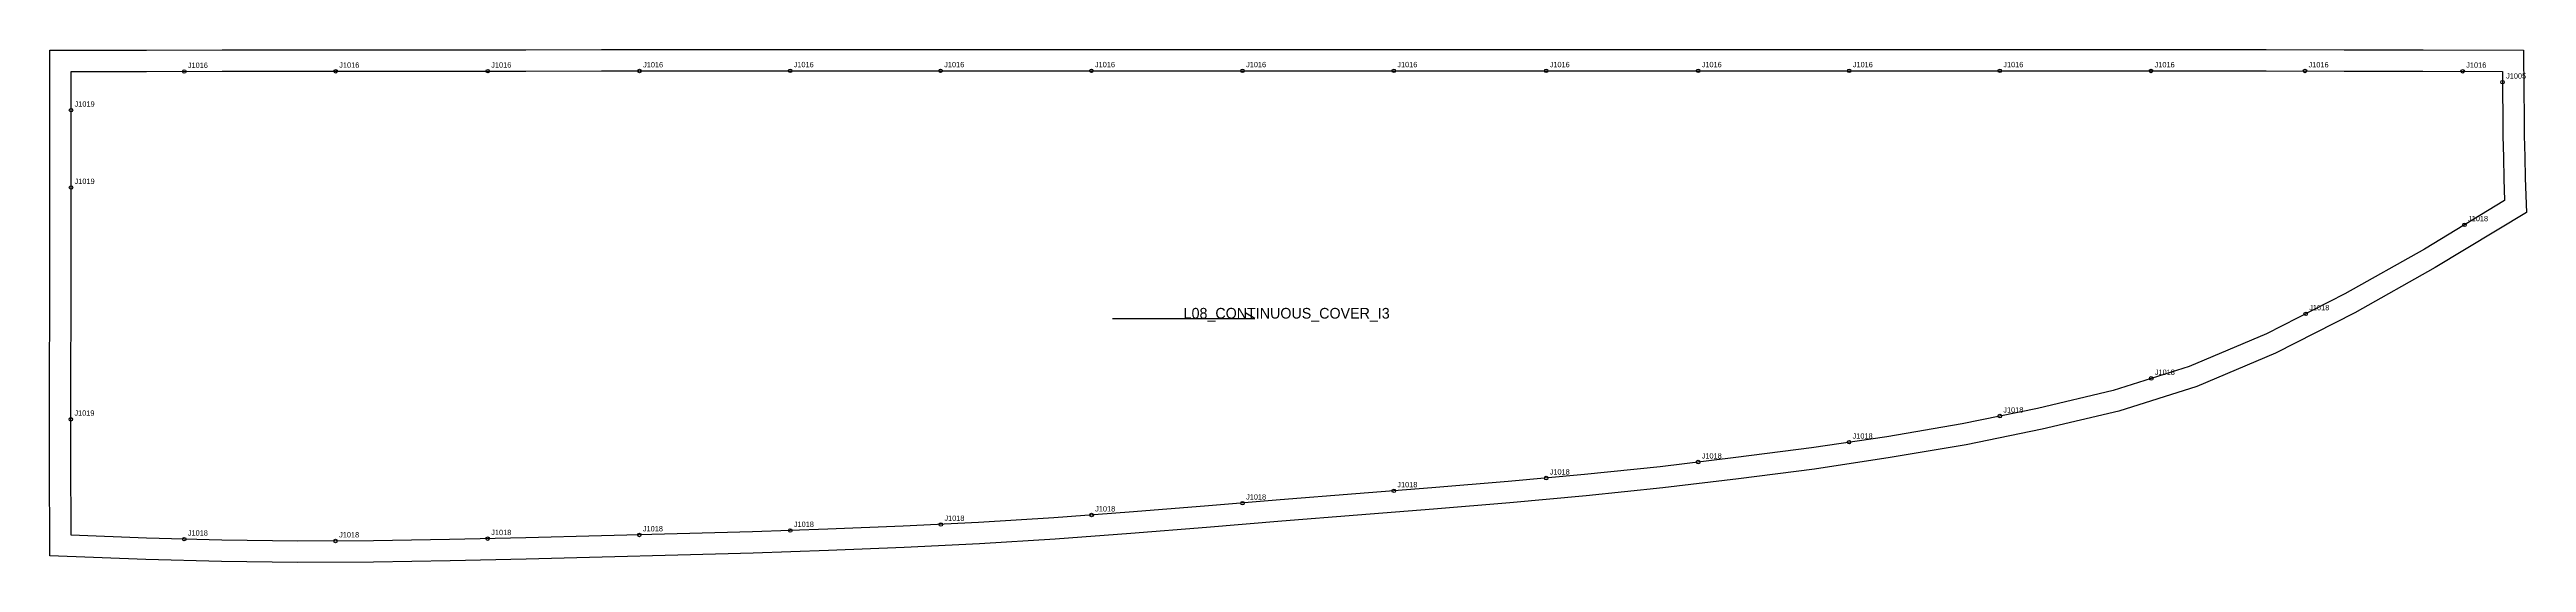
# Model space of a CAD drawing. Header units: millimetres. Extents: x -12 to 1381, y -276 to 12.
import ezdxf

# ---------------------------------------------------------------- set-up
doc = ezdxf.new("R2010")
doc.units = ezdxf.units.MM
for name, color, linetype in [('CUT', 1, 'Continuous'), ('GRAIN', 3, 'Continuous'), ('LABEL', 7, 'Continuous'), ('NOTCH', 2, 'Continuous'), ('SEW', 5, 'Continuous')]:
    doc.layers.add(name, color=color, linetype=linetype)

msp = doc.modelspace()

# ---------------------------------------------------------------- linework, layer by layer
at = {"layer": 'CUT'}
msp.add_lwpolyline([(-12, 12), (42.5, 12), (85, 12.1), (127.5, 12.1), (170.2, 12.1), (213, 12.2), (255.8, 12.2), (298.5, 12.3), (341, 12.3), (383.4, 12.4), (425.7, 12.4), (468.1, 12.4), (510.4, 12.4), (552.8, 12.4), (595.3, 12.4), (637.7, 12.4), (680.2, 12.4), (722.7, 12.4), (765.5, 12.4), (808.4, 12.4), (851.3, 12.4), (894.1, 12.4), (936.6, 12.4), (979.1, 12.4), (1021.5, 12.4), (1063.8, 12.4), (1106.2, 12.4), (1148.7, 12.4), (1191.5, 12.3), (1234.8, 12.3), (1278.7, 12.2), (1323.1, 12.1), (1379.7, 12), (1379.8, -12), (1379.9, -24.1), (1380, -36.1), (1380.3, -48.1), (1380.6, -60.1), (1381.3, -79.3), (1329.9, -110.3), (1284.8, -135.8), (1240.1, -158.5), (1195.8, -177.3), (1152, -191.2), (1108.8, -201.4), (1066, -210.1), (1023.3, -217.4), (980.7, -223.8), (938.1, -229.3), (895.4, -234.4), (852.4, -238.8), (809.4, -242.8), (766.5, -246.4), (723.7, -249.8), (681.2, -253.2), (638.7, -256.7), (596.2, -260.1), (553.7, -263.2), (511.1, -265.9), (468.6, -268), (426.2, -269.7), (383.8, -271.1), (341.3, -272.3), (298.8, -273.4), (256.1, -274.5), (213.2, -275.5), (170.2, -276.2), (127.4, -276.4), (84.7, -275.9), (42, -274.7), (-12, -272.6), (-12.1, -217.5), (-12.1, -174), (-12, -130.5), (-12, -87), (-12, -43.5), (-12, 12)], close=True, dxfattribs=at)
at = {"layer": 'GRAIN'}
for p, q in [((585.9, -139.1), (665.9, -139.1)), ((665.9, -139.1), (660.9, -136.1))]:
    msp.add_line(p, q, dxfattribs=at)
at = {"layer": 'NOTCH'}
for centre in [(63.7, 0), (148.9, 0.1), (234.4, 0.2), (319.8, 0.3), (404.5, 0.4), (489.2, 0.4), (574, 0.4), (659, 0.4), (744.1, 0.4), (829.8, 0.4), (915.3, 0.4), (1000.3, 0.4), (1085, 0.4), (1170.1, 0.3), (1256.7, 0.3), (1345.4, 0.1), (1367.8, -6), (0, -21.8), (0, -65.3), (1346.4, -86.3), (1257.1, -136.4), (1170.2, -172.8), (-0.1, -195.8), (1085, -194), (1000.2, -208.7), (915.3, -219.9), (744.1, -236.1), (829.8, -228.9), (574.1, -249.7), (659, -243), (63.7, -263.3), (148.8, -264.3), (234.4, -263), (319.7, -260.9), (404.6, -258.4), (489.3, -255)]:
    msp.add_circle(centre, 1, dxfattribs=at)
at = {"layer": 'SEW'}
msp.add_lwpolyline([(0, 0), (42.5, 0), (85, 0.1), (127.5, 0.1), (170.2, 0.1), (213, 0.2), (255.8, 0.2), (298.5, 0.3), (341, 0.3), (383.4, 0.4), (425.7, 0.4), (468.1, 0.4), (510.4, 0.4), (552.8, 0.4), (595.3, 0.4), (637.7, 0.4), (680.2, 0.4), (722.7, 0.4), (765.5, 0.4), (808.4, 0.4), (851.3, 0.4), (894.1, 0.4), (936.6, 0.4), (979.1, 0.4), (1021.5, 0.4), (1063.8, 0.4), (1106.2, 0.4), (1148.7, 0.4), (1191.5, 0.3), (1234.8, 0.3), (1278.7, 0.2), (1323, 0.1), (1367.8, 0), (1367.8, -12.1), (1367.9, -24.2), (1368, -36.3), (1368.3, -48.4), (1368.6, -60.5), (1369, -72.7), (1323.9, -100), (1279.2, -125.2), (1235, -147.6), (1191.6, -166), (1148.8, -179.6), (1106.3, -189.7), (1063.8, -198.3), (1021.4, -205.6), (979, -211.9), (936.6, -217.4), (894, -222.5), (851.3, -226.9), (808.4, -230.8), (765.5, -234.4), (722.7, -237.8), (680.2, -241.2), (637.7, -244.7), (595.3, -248.1), (552.8, -251.3), (510.4, -253.9), (468.1, -256), (425.7, -257.7), (383.4, -259.1), (341, -260.3), (298.5, -261.4), (255.8, -262.5), (212.9, -263.5), (170.1, -264.2), (127.5, -264.4), (84.9, -263.9), (42.4, -262.7), (0, -261), (-0.1, -217.5), (-0.1, -174), (0, -130.5), (0, -87), (0, -43.5)], close=True, dxfattribs=at)

# ---------------------------------------------------------------- texts
at = {"layer": 'LABEL'}
for s, height, p in [('J1016', 3, (65.7, 2)), ('J1016', 3, (150.9, 2.1)), ('J1016', 3, (236.4, 2.2)), ('J1016', 3, (321.8, 2.3)), ('J1016', 3, (406.5, 2.4)), ('J1016', 3, (491.2, 2.4)), ('J1016', 3, (576, 2.4)), ('J1016', 3, (661, 2.4)), ('J1016', 3, (746.1, 2.4)), ('J1016', 3, (831.8, 2.4)), ('J1016', 3, (917.3, 2.4)), ('J1016', 3, (1002.3, 2.4)), ('J1016', 3, (1087, 2.4)), ('J1016', 3, (1172.1, 2.3)), ('J1016', 3, (1258.7, 2.3)), ('J1016', 3, (1347.4, 2.1)), ('J1005', 3, (1369.8, -4)), ('J1019', 3, (2, -19.8)), ('J1019', 3, (2, -63.3)), ('J1018', 3, (1348.4, -84.3)), ('L08_CONTINUOUS_COVER_I3', 6, (625.9, -139.1)), ('J1018', 3, (1259.1, -134.4)), ('J1018', 3, (1172.2, -170.8)), ('J1019', 3, (1.9, -193.8)), ('J1018', 3, (1087, -192)), ('J1018', 3, (1002.2, -206.7)), ('J1018', 3, (917.3, -217.9)), ('J1018', 3, (746.1, -234.1)), ('J1018', 3, (831.8, -226.9)), ('J1018', 3, (491.3, -253)), ('J1018', 3, (576.1, -247.7)), ('J1018', 3, (661, -241)), ('J1018', 3, (65.7, -261.3)), ('J1018', 3, (150.8, -262.3)), ('J1018', 3, (236.4, -261)), ('J1018', 3, (321.7, -258.9)), ('J1018', 3, (406.6, -256.4))]:
    msp.add_text(s, height=height, dxfattribs=at).set_placement(p)

doc.saveas('drawing.dxf')
